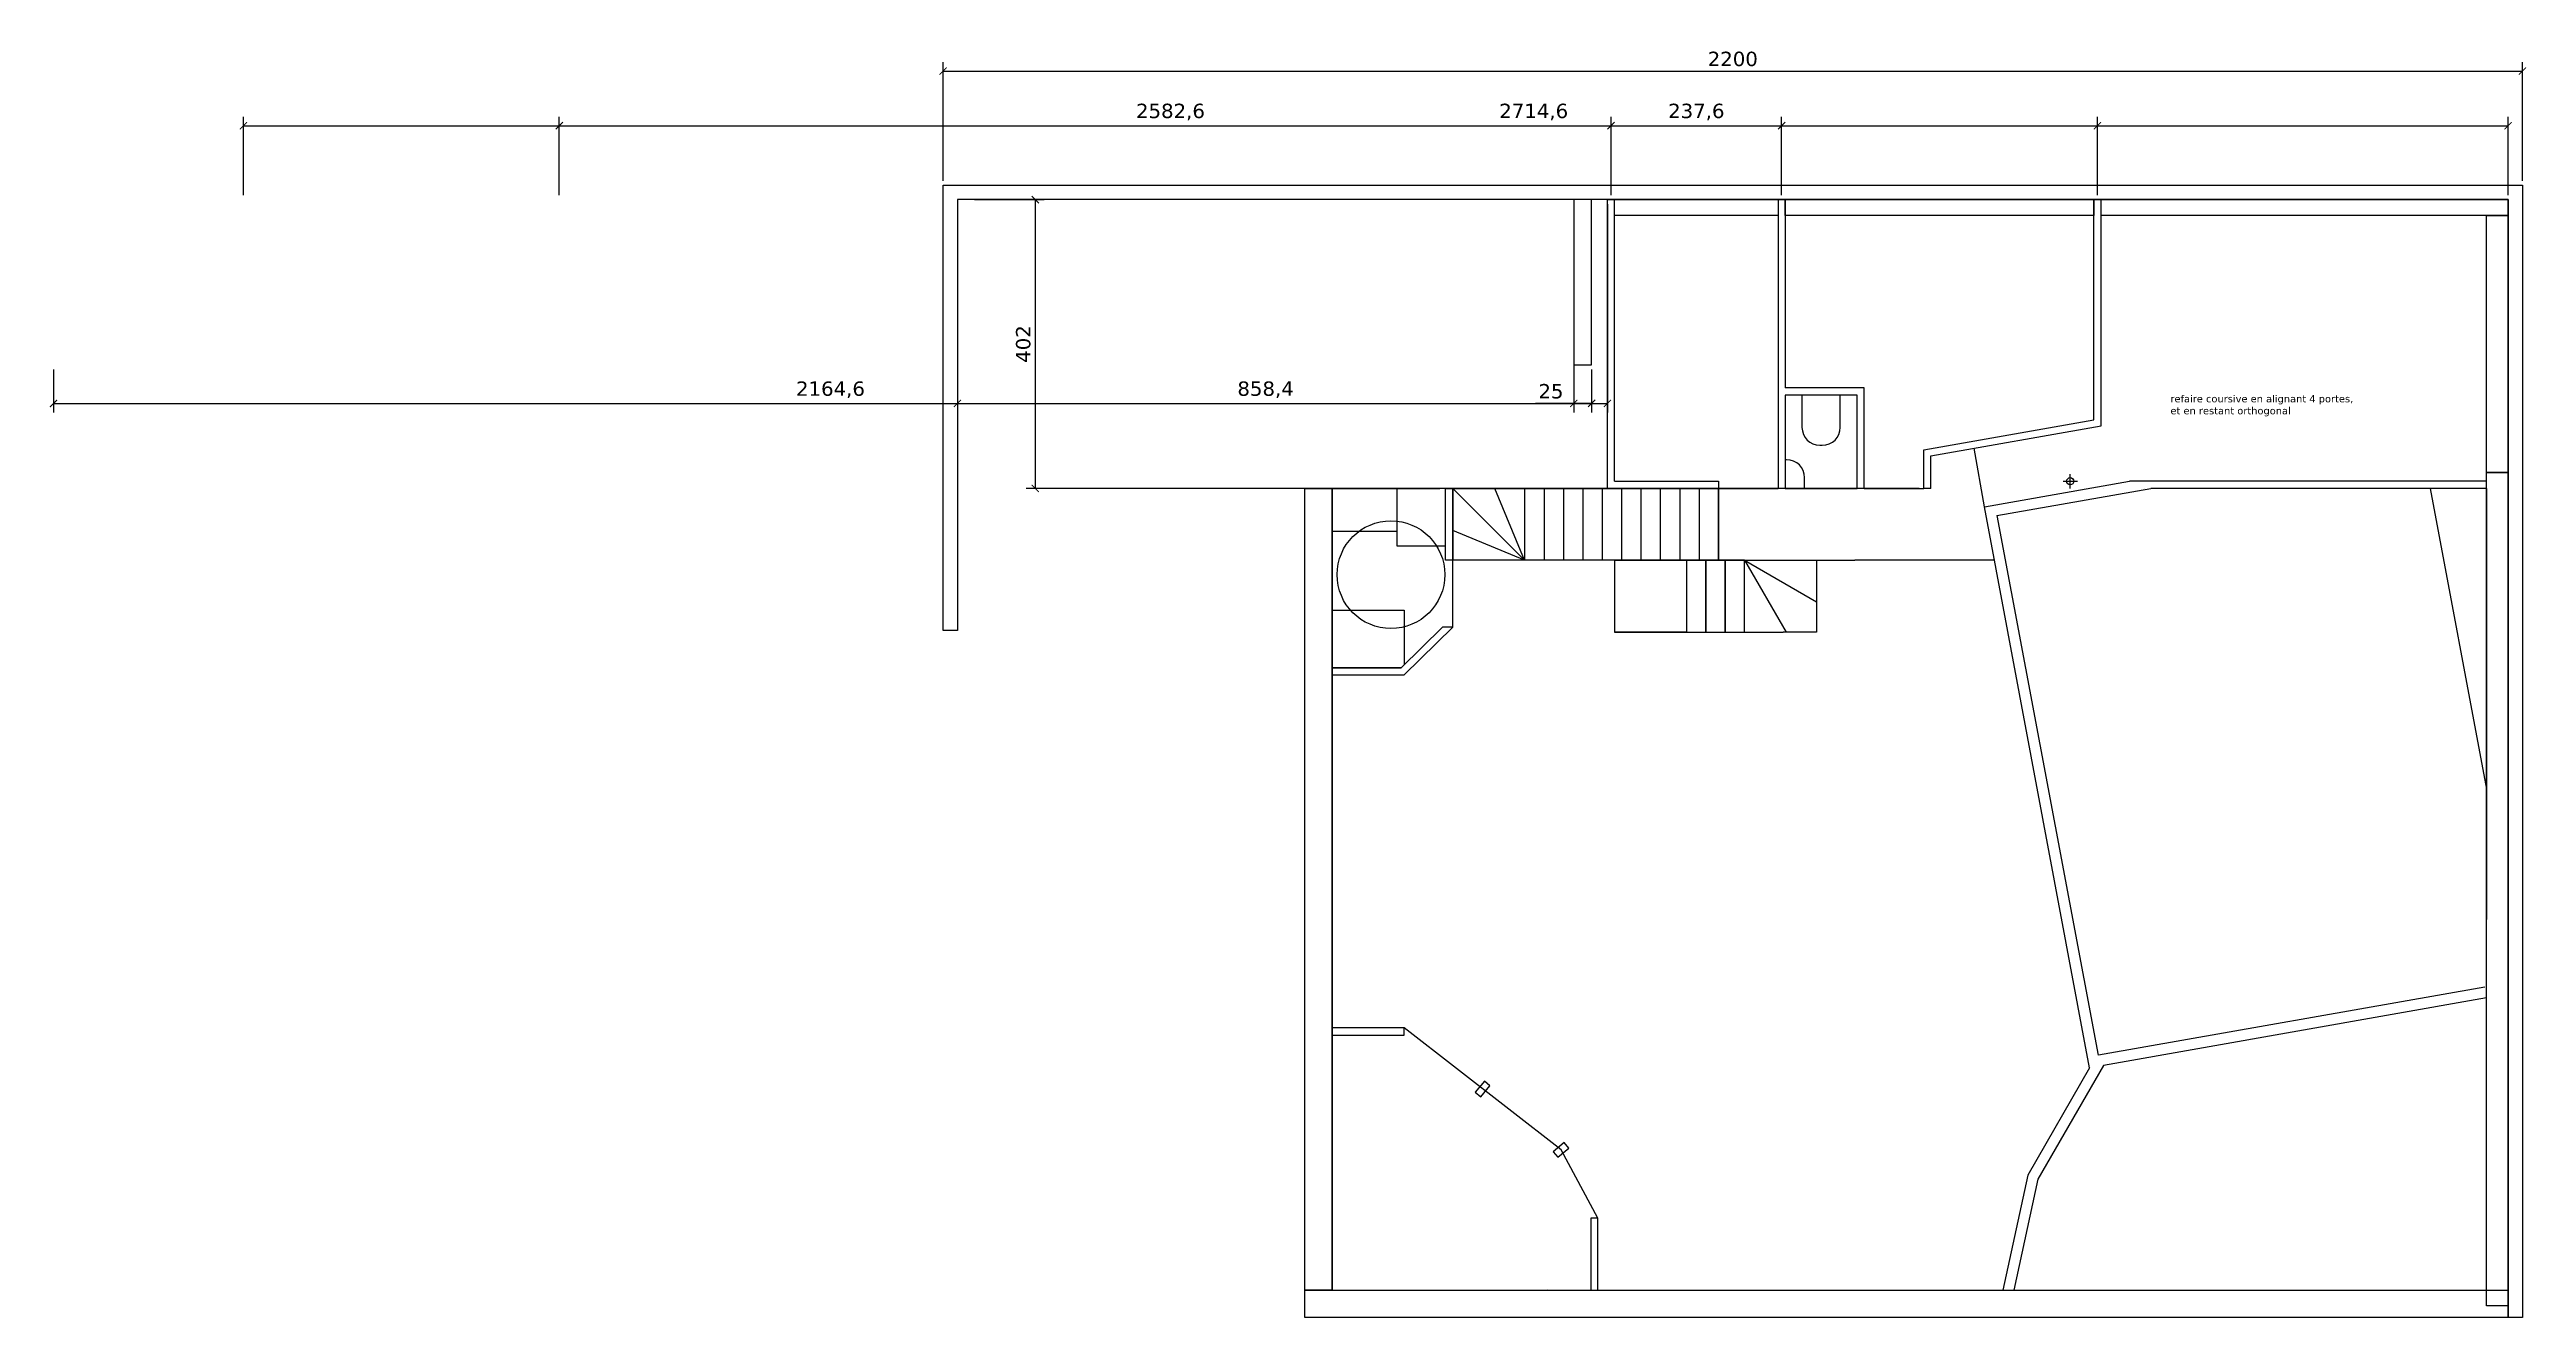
# Model space of a CAD drawing. Header units: centimetres. Extents: x -262314 to 1497847, y -126598 to 219599.
# Drawn here: x 315082 to 349585, y 90113 to 107762 of the extents above; entities that cross this region are included whole.
import ezdxf

# ---------------------------------------------------------------- set-up
doc = ezdxf.new("R2010")
doc.units = ezdxf.units.CM
doc.header["$PDMODE"] = 34
doc.header["$PDSIZE"] = 100
for name, color, linetype in [('A-Wall', 30, 'Continuous'), ('AC-Calcul ratios', 4, 'Continuous'), ('Dimensions', 6, 'Continuous'), ('I-Cloison', 11, 'Continuous'), ('I-STAIRS', 44, 'Continuous'), ('IS-Ouate', 253, 'Continuous'), ('Isolant pourtour radier', 36, 'Continuous'), ('Mobilier PMR', 201, 'Continuous'), ('Mur de soutenement', 1, 'Continuous'), ('Portes', 3, 'Continuous'), ('Title Block', 250, 'Continuous')]:
    doc.layers.add(name, color=color, linetype=linetype)
doc.styles.add('Seb', font='Verdana.ttf')
doc.dimstyles.new('d', dxfattribs={"dimtxt": 1, "dimasz": 1, "dimexe": 1.25, "dimexo": 0.625, "dimtad": 1, "dimdec": 1, "dimlfac": 0.1, "dimtxsty": 'Seb', "dimblk": 'ARCHTICK', "dimblk1": 'ARCHTICK', "dimblk2": 'ARCHTICK', "dimcen": 2.5, "dimclrd": 256, "dimclre": 256, "dimadec": 0, "dimazin": 0, "dimtfac": 1, "dimtdec": 1, "dimtmove": 0, "dimatfit": 3, "dimldrblk": 'ARCHTICK', "dimfxl": 1, "dimlwd": -1, "dimlwe": -1, "dimarcsym": 0})

# ---------------------------------------------------------------- blocks, each defined once
blk = doc.blocks.new('_ArchTick')
at = {"color": 0, "linetype": 'ByBlock', "const_width": 0.15}
blk.add_lwpolyline([(-0.5, -0.5), (0.5, 0.5)], dxfattribs=at)
blk = doc.blocks.new('*D331')
at = {"layer": 'Defpoints', "color": 0, "transparency": 16777216}
for p in [(349529, 107463), (327529, 105873), (349529, 105873)]:
    blk.add_point(p, dxfattribs=at)
at = {"layer": 'Dimensions', "transparency": 16777216}
for p, q in [((327529, 105935), (327529, 107588)), ((327529, 107463), (349529, 107463)), ((349529, 105935), (349529, 107588))]:
    blk.add_line(p, q, dxfattribs=at)
at = {"layer": 'Dimensions', "transparency": 16777216, "xscale": 100, "yscale": 100, "zscale": 100, "rotation": 180}
blk.add_blockref('_ArchTick', (327529, 107463), dxfattribs=at)
at = {"layer": 'Dimensions', "transparency": 16777216, "xscale": 100, "yscale": 100, "zscale": 100}
blk.add_blockref('_ArchTick', (349529, 107463), dxfattribs=at)
at = {"layer": 'Dimensions', "color": 0, "transparency": 16777216, "insert": (338529, 107630), "char_height": 200, "attachment_point": 5, "style": 'Seb'}
blk.add_mtext('2200', dxfattribs=at)
blk = doc.blocks.new('*D332')
at = {"layer": 'Defpoints', "color": 0, "transparency": 16777216}
for p in [(339209, 106702), (336833, 105673), (339209, 105673)]:
    blk.add_point(p, dxfattribs=at)
at = {"layer": 'Dimensions', "transparency": 16777216}
for p, q in [((336833, 105735), (336833, 106827)), ((336833, 106702), (339209, 106702)), ((339209, 105735), (339209, 106827))]:
    blk.add_line(p, q, dxfattribs=at)
at = {"layer": 'Dimensions', "transparency": 16777216, "xscale": 100, "yscale": 100, "zscale": 100, "rotation": 180}
blk.add_blockref('_ArchTick', (336833, 106702), dxfattribs=at)
at = {"layer": 'Dimensions', "transparency": 16777216, "xscale": 100, "yscale": 100, "zscale": 100}
blk.add_blockref('_ArchTick', (339209, 106702), dxfattribs=at)
at = {"layer": 'Dimensions', "color": 0, "transparency": 16777216, "insert": (338021, 106892), "char_height": 200, "attachment_point": 5, "style": 'Seb'}
blk.add_mtext('237,6', dxfattribs=at)
blk = doc.blocks.new('*D333')
at = {"layer": 'Defpoints', "color": 0, "transparency": 16777216}
for p in [(343609, 106702), (317783, 105673), (343609, 105673)]:
    blk.add_point(p, dxfattribs=at)
at = {"layer": 'Dimensions', "transparency": 16777216}
for p, q in [((317783, 105735), (317783, 106827)), ((317783, 106702), (343609, 106702)), ((343609, 105735), (343609, 106827))]:
    blk.add_line(p, q, dxfattribs=at)
at = {"layer": 'Dimensions', "transparency": 16777216, "xscale": 100, "yscale": 100, "zscale": 100, "rotation": 180}
blk.add_blockref('_ArchTick', (317783, 106702), dxfattribs=at)
at = {"layer": 'Dimensions', "transparency": 16777216, "xscale": 100, "yscale": 100, "zscale": 100}
blk.add_blockref('_ArchTick', (343609, 106702), dxfattribs=at)
at = {"layer": 'Dimensions', "color": 0, "transparency": 16777216, "insert": (330696, 106892), "char_height": 200, "attachment_point": 5, "style": 'Seb'}
blk.add_mtext('2582,6', dxfattribs=at)
blk = doc.blocks.new('*D334')
at = {"layer": 'Defpoints', "color": 0, "transparency": 16777216}
for p in [(349329, 106702), (322183, 105673), (349329, 105673)]:
    blk.add_point(p, dxfattribs=at)
at = {"layer": 'Dimensions', "transparency": 16777216}
for p, q in [((322183, 105735), (322183, 106827)), ((322183, 106702), (349329, 106702)), ((349329, 105735), (349329, 106827))]:
    blk.add_line(p, q, dxfattribs=at)
at = {"layer": 'Dimensions', "transparency": 16777216, "xscale": 100, "yscale": 100, "zscale": 100, "rotation": 180}
blk.add_blockref('_ArchTick', (322183, 106702), dxfattribs=at)
at = {"layer": 'Dimensions', "transparency": 16777216, "xscale": 100, "yscale": 100, "zscale": 100}
blk.add_blockref('_ArchTick', (349329, 106702), dxfattribs=at)
at = {"layer": 'Dimensions', "color": 0, "transparency": 16777216, "insert": (335756, 106892), "char_height": 200, "attachment_point": 5, "style": 'Seb'}
blk.add_mtext('2714,6', dxfattribs=at)
blk = doc.blocks.new('*D335')
at = {"layer": 'Defpoints', "color": 0, "transparency": 16777216}
for p in [(327729, 105673), (336313, 105673), (336313, 102836)]:
    blk.add_point(p, dxfattribs=at)
at = {"layer": 'Dimensions', "transparency": 16777216}
for p, q in [((327729, 105610), (327729, 102711)), ((336313, 105610), (336313, 102711)), ((327729, 102836), (336313, 102836))]:
    blk.add_line(p, q, dxfattribs=at)
at = {"layer": 'Dimensions', "transparency": 16777216, "xscale": 100, "yscale": 100, "zscale": 100, "rotation": 180}
blk.add_blockref('_ArchTick', (327729, 102836), dxfattribs=at)
at = {"layer": 'Dimensions', "transparency": 16777216, "xscale": 100, "yscale": 100, "zscale": 100}
blk.add_blockref('_ArchTick', (336313, 102836), dxfattribs=at)
at = {"layer": 'Dimensions', "color": 0, "transparency": 16777216, "insert": (332021, 103026), "char_height": 200, "attachment_point": 5, "style": 'Seb'}
blk.add_mtext('858,4', dxfattribs=at)
blk = doc.blocks.new('*D336')
at = {"layer": 'Defpoints', "color": 0, "transparency": 16777216}
for p in [(336313, 103373), (336563, 103373), (336563, 102836)]:
    blk.add_point(p, dxfattribs=at)
at = {"layer": 'Dimensions', "transparency": 16777216}
for p, q in [((336313, 103310), (336313, 102711)), ((336563, 103310), (336563, 102711)), ((336313, 102836), (335779, 102836)), ((336563, 102836), (336313, 102836))]:
    blk.add_line(p, q, dxfattribs=at)
at = {"layer": 'Dimensions', "transparency": 16777216, "xscale": 100, "yscale": 100, "zscale": 100, "rotation": 180}
blk.add_blockref('_ArchTick', (336313, 102836), dxfattribs=at)
at = {"layer": 'Dimensions', "transparency": 16777216, "xscale": 100, "yscale": 100, "zscale": 100}
blk.add_blockref('_ArchTick', (336563, 102836), dxfattribs=at)
at = {"layer": 'Dimensions', "color": 0, "transparency": 16777216, "insert": (335996, 103004), "char_height": 200, "attachment_point": 5, "style": 'Seb'}
blk.add_mtext('25', dxfattribs=at)
blk = doc.blocks.new('*D337')
at = {"layer": 'Defpoints', "color": 0, "transparency": 16777216}
for p in [(336783, 105673), (315137, 103373), (336783, 102836)]:
    blk.add_point(p, dxfattribs=at)
at = {"layer": 'Dimensions', "transparency": 16777216}
for p, q in [((336783, 105610), (336783, 102711)), ((315137, 103310), (315137, 102711)), ((315137, 102836), (336783, 102836))]:
    blk.add_line(p, q, dxfattribs=at)
at = {"layer": 'Dimensions', "transparency": 16777216, "xscale": 100, "yscale": 100, "zscale": 100, "rotation": 180}
blk.add_blockref('_ArchTick', (315137, 102836), dxfattribs=at)
at = {"layer": 'Dimensions', "transparency": 16777216, "xscale": 100, "yscale": 100, "zscale": 100}
blk.add_blockref('_ArchTick', (336783, 102836), dxfattribs=at)
at = {"layer": 'Dimensions', "color": 0, "transparency": 16777216, "insert": (325960, 103026), "char_height": 200, "attachment_point": 5, "style": 'Seb'}
blk.add_mtext('2164,6', dxfattribs=at)
blk = doc.blocks.new('*D338')
at = {"layer": 'Defpoints', "color": 0, "transparency": 16777216}
for p in [(327903, 105673), (328813, 101653), (341189, 101653)]:
    blk.add_point(p, dxfattribs=at)
at = {"layer": 'Dimensions', "transparency": 16777216}
for p, q in [((327966, 105673), (328938, 105673)), ((328813, 105673), (328813, 101653)), ((341127, 101653), (328688, 101653))]:
    blk.add_line(p, q, dxfattribs=at)
at = {"layer": 'Dimensions', "transparency": 16777216, "xscale": 100, "yscale": 100, "zscale": 100}
for p, rotation in [((328813, 105673), 90), ((328813, 101653), 270)]:
    blk.add_blockref('_ArchTick', p, dxfattribs=dict(at, rotation=rotation))
at = {"layer": 'Dimensions', "color": 0, "transparency": 16777216, "insert": (328646, 103663), "char_height": 200, "attachment_point": 5, "rotation": 90, "style": 'Seb'}
blk.add_mtext('402', dxfattribs=at)

msp = doc.modelspace()

# ---------------------------------------------------------------- linework, layer by layer
at = {"layer": 'A-Wall'}
msp.add_line((332949.38, 101652.76), (334449.38, 101652.76), dxfattribs=at)
for points in [[(332569.38, 90492.76), (332569.38, 101652.76), (332949.38, 101652.76), (332949.38, 90492.76)], [(332569.38, 90492.76), (349329.38, 90492.76), (349329.38, 90112.76), (332569.38, 90112.76)]]:
    msp.add_lwpolyline(points, close=True, dxfattribs=at)
at = {"layer": 'AC-Calcul ratios'}
for p, q in [((341189.38, 102191.88), (343558.97, 102609.7)), ((341289.38, 102107.97), (343658.97, 102525.79)), ((341189.38, 101652.76), (341189.38, 102191.88)), ((341289.38, 101652.76), (341289.38, 102107.97)), ((332949.38, 96492.76), (332949.38, 101652.76)), ((341289.38, 101652.76), (341189.38, 101652.76)), ((342037.49, 101397.07), (344054.7, 101752.76)), ((342208.56, 101274.92), (344351.39, 101652.76)), ((343499.97, 93587.2), (342037.49, 101397.07)), ((343621.35, 93762.58), (342210.17, 101275.21)), ((333908.56, 99156.58), (334486.48, 99722.76)), ((333949.38, 99056.58), (334629.38, 99722.76)), ((334629.38, 99722.76), (334486.48, 99722.76)), ((332949.38, 99156.58), (333908.56, 99156.58)), ((332949.38, 99056.58), (333949.38, 99056.58)), ((349029.38, 90492.76), (349029.08, 95492.76)), ((349003.33, 94711.57), (343621.35, 93762.58)), ((349029.38, 94563.85), (343692.84, 93621.26)), ((343499.97, 93587.2), (342637.15, 92092.74)), ((343692.84, 93621.26), (342778.77, 92038.04)), ((342637.15, 92092.74), (342290.1, 90492.76)), ((342778.77, 92038.04), (342443.59, 90492.76)), ((343140.53, 90492.76), (349029.38, 90492.76))]:
    msp.add_line(p, q, dxfattribs=at)
msp.add_lwpolyline([(339492.71, 102952.76), (339492.71, 102502.76, 0.41421356), (339742.71, 102252.76), (339776.05, 102252.76, 0.41421356), (340026.05, 102502.76), (340026.05, 102952.76), (339492.71, 102952.76)], format="xyb", dxfattribs=at)
msp.add_lwpolyline([(339259.38, 101652.76), (339529.38, 101652.76), (339529.38, 101802.76, 0.41421356), (339279.38, 102052.76), (339259.38, 102052.76)], format="xyb", close=True, dxfattribs=at)
msp.add_lwpolyline([(334529.38, 101652.76), (334629.38, 101652.76), (334629.38, 100652.76), (334529.38, 100652.76)], close=True, dxfattribs=at)
msp.add_lwpolyline([(348243.87, 101652.76), (349029.38, 97466.04)], dxfattribs=at)
at = {"layer": 'I-Cloison'}
for p, q in [((336783.16, 101652.76), (336783.16, 105672.76)), ((336783.16, 105672.76), (336883.16, 105672.76)), ((336883.16, 101752.76), (336883.16, 105672.76)), ((339159.38, 105672.76), (339159.38, 102952.76)), ((339159.38, 105672.76), (339259.38, 105672.76)), ((339259.38, 105672.76), (339259.38, 103052.76)), ((343338.97, 105672.76), (343558.97, 105672.76)), ((343558.97, 102609.7), (343558.97, 105672.76)), ((343558.97, 105672.76), (343658.97, 105672.76)), ((343658.97, 105452.76), (343658.97, 105672.76)), ((343658.97, 102525.79), (343658.97, 105672.76)), ((339259.38, 103882.76), (339259.38, 103152.76)), ((339159.38, 102952.76), (339159.38, 101652.76)), ((339159.38, 102952.76), (339159.38, 102482.76)), ((340259.38, 102952.76), (339259.38, 102952.76)), ((339259.38, 102952.76), (339259.38, 101652.76)), ((340259.38, 101652.76), (340259.38, 102952.76)), ((340359.38, 101652.76), (340359.38, 103052.76)), ((339529.38, 101652.76), (339159.38, 101652.76)), ((340359.38, 101652.76), (340259.38, 101652.76)), ((349029.38, 101752.76), (344054.7, 101752.76)), ((349029.38, 101652.76), (344351.39, 101652.76)), ((349029.38, 101652.76), (349029.38, 95652.76)), ((332949.38, 90492.76), (335949.38, 90494.93))]:
    msp.add_line(p, q, dxfattribs=at)
for points in [[(340359.38, 103052.76), (339259.38, 103052.76)], [(336883.16, 101752.76), (338329.38, 101754.53), (338329.38, 101654.53), (336783.16, 101652.76)], [(332949.38, 94042.76), (333949.38, 94042.76), (333949.38, 94142.76), (332949.38, 94142.76)], [(336649.38, 90494.93), (336649.38, 91494.93), (336549.38, 91494.93), (336549.38, 90494.93)]]:
    msp.add_lwpolyline(points, dxfattribs=at)
for points in [[(335069.13, 93402.56), (334940.57, 93249.35), (335017.18, 93185.07), (335145.73, 93338.28)], [(336181.39, 92547.44), (336028.18, 92418.88), (336092.46, 92342.28), (336245.67, 92470.84)]]:
    msp.add_lwpolyline(points, close=True, dxfattribs=at)
at = {"layer": 'I-STAIRS'}
for p, q in [((335629.38, 100652.76), (334629.38, 101652.76)), ((335629.38, 100652.76), (335215.16, 101652.76)), ((335629.38, 101652.76), (335629.38, 100652.76)), ((335899.38, 101652.76), (335899.38, 100652.76)), ((336169.38, 101652.76), (336169.38, 100652.76)), ((336439.38, 101652.76), (336439.38, 100652.76)), ((336709.38, 101652.76), (336709.38, 100652.76)), ((336979.38, 101652.76), (336979.38, 100652.76)), ((337249.38, 101652.76), (337249.38, 100652.76)), ((337519.38, 101652.76), (337519.38, 100652.76)), ((337789.38, 101652.76), (337789.38, 100652.76)), ((338059.38, 101652.76), (338059.38, 100652.76)), ((338329.38, 100652.76), (338329.38, 101652.76)), ((343698.97, 101652.76), (343698.97, 101652.76)), ((344268.97, 101652.76), (344268.97, 101652.76)), ((335629.38, 100652.76), (334629.38, 101066.98)), ((336883.16, 100652.76), (340229.38, 100652.76)), ((338693.16, 100652.76), (339693.16, 100652.76)), ((338693.16, 100652.76), (339693.16, 100075.41)), ((338693.16, 100652.76), (339270.51, 99652.76)), ((339693.16, 100652.76), (339693.16, 99652.76)), ((342176.87, 100652.76), (340229.38, 100652.76)), ((340229.38, 100652.76), (340229.38, 100652.76)), ((339229.38, 99652.76), (339229.38, 99652.76)), ((339693.16, 99652.76), (339229.38, 99652.76))]:
    msp.add_line(p, q, dxfattribs=at)
for points in [[(334629.38, 101652.76), (338329.38, 101652.76), (338329.38, 100652.76), (334629.38, 100652.76)], [(337883.16, 99652.76), (338153.16, 99652.76), (338153.16, 100652.76), (337883.16, 100652.76)], [(338153.16, 99652.76), (338423.16, 99652.76), (338423.16, 100652.76), (338153.16, 100652.76)], [(338423.16, 99652.76), (338693.16, 99652.76), (338693.16, 100652.76), (338423.16, 100652.76)]]:
    msp.add_lwpolyline(points, close=True, dxfattribs=at)
for points in [[(336883.16, 100652.76), (336883.16, 99652.76)], [(337883.16, 100652.76), (337883.16, 99652.76), (336883.16, 99652.76), (339229.38, 99652.76)]]:
    msp.add_lwpolyline(points, dxfattribs=at)
at = {"layer": 'IS-Ouate'}
for points in [[(336883.16, 105672.76), (339159.38, 105672.76), (339159.38, 105452.76), (336883.16, 105452.76), (336883.16, 105672.76)], [(339259.38, 105672.76), (343558.97, 105672.76), (343558.97, 105452.76), (339259.38, 105452.76), (339259.38, 105672.76)], [(343658.97, 105672.76), (349329.38, 105672.76), (349329.38, 105452.76), (343658.97, 105452.76), (343658.97, 105672.76)], [(349329.38, 101872.76), (349029.38, 101872.76), (349029.38, 105452.76), (349329.38, 105452.76), (349329.38, 101872.76)]]:
    msp.add_lwpolyline(points, dxfattribs=at)
at = {"layer": 'Isolant pourtour radier'}
msp.add_lwpolyline([(349329.38, 90272.76), (349029.38, 90272.76), (349029.38, 101872.76), (349329.38, 101872.76)], close=True, dxfattribs=at)
at = {"layer": 'Mobilier PMR'}
for points in [[(332949.38, 101652.76), (333849.38, 101652.76), (333849.38, 101052.76), (332949.38, 101052.76)], [(334529.38, 101652.76), (333849.38, 101652.76), (333849.38, 100852.76), (334529.38, 100852.76)]]:
    msp.add_lwpolyline(points, close=True, dxfattribs=at)
msp.add_lwpolyline([(333908.56, 99156.58), (332949.38, 99156.58), (332949.38, 99956.58), (333949.38, 99956.58), (333949.38, 99196.58)], dxfattribs=at)
msp.add_circle((333767.68, 100452.21), 750, dxfattribs=at)
at = {"layer": 'Mur de soutenement'}
for points in [[(327529.38, 105672.76), (327529.38, 105872.76), (349529.38, 105872.76), (349529.38, 105672.76)], [(327729.38, 105672.76), (327729.38, 99672.76), (327529.38, 99672.76), (327529.38, 105872.76), (327729.38, 105872.76)], [(349329.38, 105672.76), (327729.38, 105672.76)], [(336313.16, 105672.76), (336313.16, 103372.76), (336563.16, 103372.76), (336563.16, 105672.76), (336313.16, 105672.76)], [(342768.97, 105672.76), (345068.97, 105672.76)], [(349329.38, 105872.76), (349529.38, 105872.76), (349529.38, 90112.76), (349329.38, 90112.76), (349329.38, 105672.76)]]:
    msp.add_lwpolyline(points, dxfattribs=at)
at = {"layer": 'Portes'}
for p, q in [((337333.16, 105872.76), (338683.16, 105872.76)), ((340859.38, 105872.76), (341759.38, 105872.76)), ((344658.97, 105872.76), (345558.97, 105872.76)), ((342037.49, 101397.07), (341893.36, 102214.46)), ((338329.38, 101652.76), (339159.38, 101652.76)), ((339529.38, 101652.76), (340259.38, 101652.76)), ((340359.38, 101652.76), (341189.38, 101652.76)), ((334629.38, 99722.76), (334629.38, 100652.76)), ((332949.38, 90492.76), (332949.38, 96492.76)), ((336136.93, 92444.86), (333949.38, 94142.76)), ((336649.38, 91494.93), (336136.93, 92444.86))]:
    msp.add_line(p, q, dxfattribs=at)
msp.add_point((343229.38, 101752.76), dxfattribs=at)

# ---------------------------------------------------------------- texts
at = {"layer": 'Title Block', "insert": (344625.3, 102950.96), "char_height": 100, "attachment_point": 1, "style": 'Seb'}
msp.add_mtext_dynamic_manual_height_columns('refaire coursive en alignant 4 portes,^Jet en restant orthogonal', width=4184.9395, gutter_width=500, heights=[0], dxfattribs=at)

# ---------------------------------------------------------------- dimensions: what is measured, and where the dimension line sits
at = {"layer": 'Dimensions'}
for base, p1, p2, picture, middle in [((349529.38, 107463.02), (327529.38, 105872.76), (349529.38, 105872.76), '*D331', (338529.38, 107630.29)), ((343608.97, 106702.1), (317783.29, 105672.76), (343608.97, 105672.76), '*D333', (330696.13, 106892.2)), ((349329.3785, 106702.0951), (322182.8801, 105672.7632), (349329.3785, 105672.7632), '*D334', (335756.1293, 106892.1975)), ((339209.38, 106702.1), (336833.16, 105672.76), (339209.38, 105672.76), '*D332', (338021.27, 106892.2)), ((336783.16, 102836.34), (315137.07, 103372.76), (336783.16, 105672.76), '*D337', (325960.12, 103026.44)), ((336313.16, 102836.34), (327729.38, 105672.76), (336313.16, 105672.76), '*D335', (332021.27, 103026.44))]:
    dim = msp.add_linear_dim(base=base, p1=p1, p2=p2, dimstyle='d', override={"dimtxt": 2}, dxfattribs=at)
    dim.commit()
    dim.dimension.update_dxf_attribs({"geometry": picture, "text_midpoint": middle})
dim = msp.add_linear_dim(base=(328813.32, 101652.76), p1=(327903.29, 105672.76), p2=(341189.38, 101652.76), angle=90, dimstyle='d', override={"dimtxt": 2}, dxfattribs=at)
dim.commit()
dim.dimension.update_dxf_attribs({"geometry": '*D338', "text_midpoint": (328646.06, 103662.76)})
dim = msp.add_linear_dim(base=(336563.16, 102836.34), p1=(336313.16, 103372.76), p2=(336563.16, 103372.76), dimstyle='d', override={"dimtxt": 2}, dxfattribs=at)
dim.commit()
dim.dimension.update_dxf_attribs({"geometry": '*D336', "text_midpoint": (335996.2, 102836.34), "dimtype": 160})

doc.saveas('drawing.dxf')
